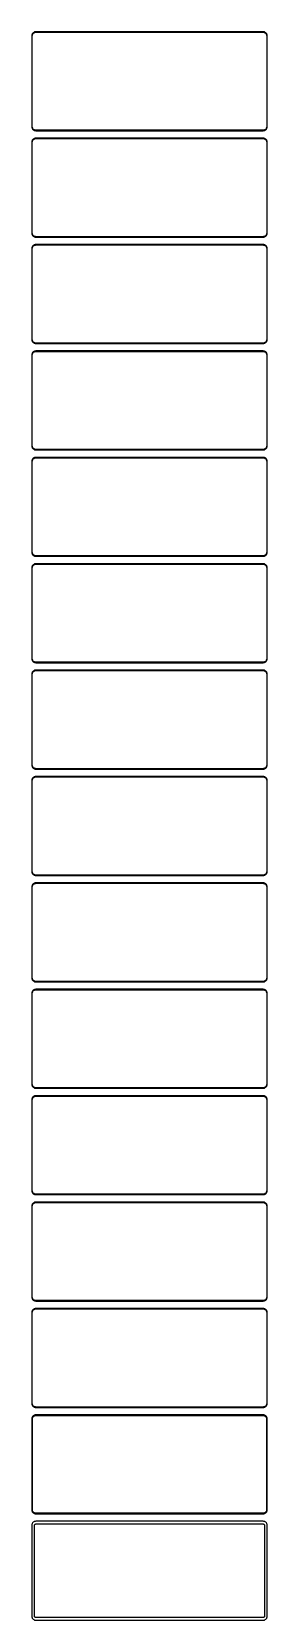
# Model space of a CAD drawing. Header units: metres. Extents: x -142 to 142, y 1875 to 3801.
import ezdxf

# ---------------------------------------------------------------- set-up
doc = ezdxf.new("R2010")
doc.units = ezdxf.units.M

msp = doc.modelspace()

# ---------------------------------------------------------------- linework, layer by layer
for p, q in [((-142.461, 3796.63), (-142.5, 3796)), ((-142.5, 3796), (-142.5, 3686)), ((-142.343, 3797.24), (-142.461, 3796.63)), ((-142.149, 3797.84), (-142.343, 3797.24)), ((-141.882, 3798.41), (-142.149, 3797.84)), ((-142, 3795.75), (-141.963, 3796.35)), ((-142, 3686.25), (-142, 3795.75)), ((-141.963, 3796.35), (-141.851, 3796.93)), ((-141.545, 3798.94), (-141.882, 3798.41)), ((-141.851, 3796.93), (-141.666, 3797.5)), ((-141.666, 3797.5), (-141.412, 3798.04)), ((-141.145, 3799.42), (-141.545, 3798.94)), ((-141.412, 3798.04), (-141.093, 3798.54)), ((-140.687, 3799.85), (-141.145, 3799.42)), ((-141.093, 3798.54), (-140.713, 3799)), ((-140.713, 3799), (-140.278, 3799.41)), ((-140.179, 3800.22), (-140.687, 3799.85)), ((-140.278, 3799.41), (-139.795, 3799.76)), ((-139.629, 3800.52), (-140.179, 3800.22)), ((-139.795, 3799.76), (-139.272, 3800.05)), ((-139.045, 3800.76), (-139.629, 3800.52)), ((-139.272, 3800.05), (-138.718, 3800.27)), ((-138.437, 3800.91), (-139.045, 3800.76)), ((-138.718, 3800.27), (-138.14, 3800.42)), ((-137.814, 3800.99), (-138.437, 3800.91)), ((-138.14, 3800.42), (-137.548, 3800.49)), ((137.814, 3800.99), (-137.814, 3800.99)), ((-137.548, 3800.49), (137.548, 3800.49)), ((137.548, 3800.49), (138.14, 3800.42)), ((138.437, 3800.91), (137.814, 3800.99)), ((138.14, 3800.42), (138.718, 3800.27)), ((139.045, 3800.76), (138.437, 3800.91)), ((138.718, 3800.27), (139.272, 3800.05)), ((139.629, 3800.52), (139.045, 3800.76)), ((139.272, 3800.05), (139.795, 3799.76)), ((140.179, 3800.22), (139.629, 3800.52)), ((139.795, 3799.76), (140.278, 3799.41)), ((140.687, 3799.85), (140.179, 3800.22)), ((140.278, 3799.41), (140.713, 3799)), ((141.145, 3799.42), (140.687, 3799.85)), ((140.713, 3799), (141.093, 3798.54)), ((141.093, 3798.54), (141.412, 3798.04)), ((141.545, 3798.94), (141.145, 3799.42)), ((141.412, 3798.04), (141.666, 3797.5)), ((141.882, 3798.41), (141.545, 3798.94)), ((141.666, 3797.5), (141.851, 3796.93)), ((141.851, 3796.93), (141.963, 3796.35)), ((142.149, 3797.84), (141.882, 3798.41)), ((141.963, 3796.35), (142, 3795.75)), ((142, 3795.75), (142, 3686.25)), ((142.343, 3797.24), (142.149, 3797.84)), ((142.461, 3796.63), (142.343, 3797.24)), ((142.5, 3796), (142.461, 3796.63)), ((142.5, 3686), (142.5, 3796)), ((-142.5, 3686), (-142.461, 3685.37)), ((-142.461, 3685.37), (-142.343, 3684.76)), ((-142.343, 3684.76), (-142.149, 3684.16)), ((-142.149, 3684.16), (-141.882, 3683.59)), ((-141.963, 3685.65), (-142, 3686.25)), ((-141.851, 3685.07), (-141.963, 3685.65)), ((-141.882, 3683.59), (-141.545, 3683.06)), ((-141.666, 3684.5), (-141.851, 3685.07)), ((-141.412, 3683.96), (-141.666, 3684.5)), ((-141.545, 3683.06), (-141.145, 3682.58)), ((-141.093, 3683.46), (-141.412, 3683.96)), ((-141.145, 3682.58), (-140.687, 3682.15)), ((-140.713, 3683), (-141.093, 3683.46)), ((-140.278, 3682.59), (-140.713, 3683)), ((-140.687, 3682.15), (-140.179, 3681.78)), ((-139.795, 3682.24), (-140.278, 3682.59)), ((-140.179, 3681.78), (-139.629, 3681.48)), ((-139.272, 3681.95), (-139.795, 3682.24)), ((-139.629, 3681.48), (-139.045, 3681.24)), ((-138.718, 3681.73), (-139.272, 3681.95)), ((-139.045, 3681.24), (-138.437, 3681.09)), ((-138.14, 3681.58), (-138.718, 3681.73)), ((-138.437, 3681.09), (-137.814, 3681.01)), ((-137.548, 3681.51), (-138.14, 3681.58)), ((-137.814, 3681.01), (137.814, 3681.01)), ((137.548, 3681.51), (-137.548, 3681.51)), ((138.14, 3681.58), (137.548, 3681.51)), ((137.814, 3681.01), (138.437, 3681.09)), ((138.718, 3681.73), (138.14, 3681.58)), ((138.437, 3681.09), (139.045, 3681.24)), ((139.272, 3681.95), (138.718, 3681.73)), ((139.045, 3681.24), (139.629, 3681.48)), ((139.795, 3682.24), (139.272, 3681.95)), ((139.629, 3681.48), (140.179, 3681.78)), ((140.278, 3682.59), (139.795, 3682.24)), ((140.179, 3681.78), (140.687, 3682.15)), ((140.713, 3683), (140.278, 3682.59)), ((140.687, 3682.15), (141.145, 3682.58)), ((141.093, 3683.46), (140.713, 3683)), ((141.412, 3683.96), (141.093, 3683.46)), ((141.145, 3682.58), (141.545, 3683.06)), ((141.666, 3684.5), (141.412, 3683.96)), ((141.545, 3683.06), (141.882, 3683.59)), ((141.851, 3685.07), (141.666, 3684.5)), ((141.963, 3685.65), (141.851, 3685.07)), ((141.882, 3683.59), (142.149, 3684.16)), ((142, 3686.25), (141.963, 3685.65)), ((142.149, 3684.16), (142.343, 3684.76)), ((142.343, 3684.76), (142.461, 3685.37)), ((142.461, 3685.37), (142.5, 3686)), ((-142.461, 3667.63), (-142.5, 3667)), ((-142.5, 3667), (-142.5, 3557)), ((-142.343, 3668.24), (-142.461, 3667.63)), ((-142.149, 3668.84), (-142.343, 3668.24)), ((-141.882, 3669.41), (-142.149, 3668.84)), ((-142, 3666.75), (-141.963, 3667.35)), ((-142, 3557.25), (-142, 3666.75)), ((-141.963, 3667.35), (-141.851, 3667.93)), ((-141.545, 3669.94), (-141.882, 3669.41)), ((-141.851, 3667.93), (-141.666, 3668.5)), ((-141.666, 3668.5), (-141.412, 3669.04)), ((-141.145, 3670.42), (-141.545, 3669.94)), ((-141.412, 3669.04), (-141.093, 3669.54)), ((-140.687, 3670.85), (-141.145, 3670.42)), ((-141.093, 3669.54), (-140.713, 3670)), ((-140.713, 3670), (-140.278, 3670.41)), ((-140.179, 3671.22), (-140.687, 3670.85)), ((-140.278, 3670.41), (-139.795, 3670.76)), ((-139.629, 3671.52), (-140.179, 3671.22)), ((-139.795, 3670.76), (-139.272, 3671.05)), ((-139.045, 3671.76), (-139.629, 3671.52)), ((-139.272, 3671.05), (-138.718, 3671.27)), ((-138.437, 3671.91), (-139.045, 3671.76)), ((-138.718, 3671.27), (-138.14, 3671.42)), ((-137.814, 3671.99), (-138.437, 3671.91)), ((-138.14, 3671.42), (-137.548, 3671.49)), ((137.814, 3671.99), (-137.814, 3671.99)), ((-137.548, 3671.49), (137.548, 3671.49)), ((137.548, 3671.49), (138.14, 3671.42)), ((138.437, 3671.91), (137.814, 3671.99)), ((138.14, 3671.42), (138.718, 3671.27)), ((139.045, 3671.76), (138.437, 3671.91)), ((138.718, 3671.27), (139.272, 3671.05)), ((139.629, 3671.52), (139.045, 3671.76)), ((139.272, 3671.05), (139.795, 3670.76)), ((140.179, 3671.22), (139.629, 3671.52)), ((139.795, 3670.76), (140.278, 3670.41)), ((140.687, 3670.85), (140.179, 3671.22)), ((140.278, 3670.41), (140.713, 3670)), ((141.145, 3670.42), (140.687, 3670.85)), ((140.713, 3670), (141.093, 3669.54)), ((141.093, 3669.54), (141.412, 3669.04)), ((141.545, 3669.94), (141.145, 3670.42)), ((141.412, 3669.04), (141.666, 3668.5)), ((141.882, 3669.41), (141.545, 3669.94)), ((141.666, 3668.5), (141.851, 3667.93)), ((141.851, 3667.93), (141.963, 3667.35)), ((142.149, 3668.84), (141.882, 3669.41)), ((141.963, 3667.35), (142, 3666.75)), ((142, 3666.75), (142, 3557.25)), ((142.343, 3668.24), (142.149, 3668.84)), ((142.461, 3667.63), (142.343, 3668.24)), ((142.5, 3667), (142.461, 3667.63)), ((142.5, 3557), (142.5, 3667)), ((-142.5, 3557), (-142.461, 3556.37)), ((-142.461, 3556.37), (-142.343, 3555.76)), ((-142.343, 3555.76), (-142.149, 3555.16)), ((-142.149, 3555.16), (-141.882, 3554.59)), ((-141.963, 3556.65), (-142, 3557.25)), ((-141.851, 3556.07), (-141.963, 3556.65)), ((-141.882, 3554.59), (-141.545, 3554.06)), ((-141.666, 3555.5), (-141.851, 3556.07)), ((-141.412, 3554.96), (-141.666, 3555.5)), ((-141.545, 3554.06), (-141.145, 3553.58)), ((-141.093, 3554.46), (-141.412, 3554.96)), ((-141.145, 3553.58), (-140.687, 3553.15)), ((-140.713, 3554), (-141.093, 3554.46)), ((-140.278, 3553.59), (-140.713, 3554)), ((-140.687, 3553.15), (-140.179, 3552.78)), ((-139.795, 3553.24), (-140.278, 3553.59)), ((-140.179, 3552.78), (-139.629, 3552.48)), ((-139.272, 3552.95), (-139.795, 3553.24)), ((-139.629, 3552.48), (-139.045, 3552.24)), ((-138.718, 3552.73), (-139.272, 3552.95)), ((-139.045, 3552.24), (-138.437, 3552.09)), ((-138.14, 3552.58), (-138.718, 3552.73)), ((-138.437, 3552.09), (-137.814, 3552.01)), ((-137.548, 3552.51), (-138.14, 3552.58)), ((-137.814, 3552.01), (137.814, 3552.01)), ((137.548, 3552.51), (-137.548, 3552.51)), ((138.14, 3552.58), (137.548, 3552.51)), ((137.814, 3552.01), (138.437, 3552.09)), ((138.718, 3552.73), (138.14, 3552.58)), ((138.437, 3552.09), (139.045, 3552.24)), ((139.272, 3552.95), (138.718, 3552.73)), ((139.045, 3552.24), (139.629, 3552.48)), ((139.795, 3553.24), (139.272, 3552.95)), ((139.629, 3552.48), (140.179, 3552.78)), ((140.278, 3553.59), (139.795, 3553.24)), ((140.179, 3552.78), (140.687, 3553.15)), ((140.713, 3554), (140.278, 3553.59)), ((140.687, 3553.15), (141.145, 3553.58)), ((141.093, 3554.46), (140.713, 3554)), ((141.412, 3554.96), (141.093, 3554.46)), ((141.145, 3553.58), (141.545, 3554.06)), ((141.666, 3555.5), (141.412, 3554.96)), ((141.545, 3554.06), (141.882, 3554.59)), ((141.851, 3556.07), (141.666, 3555.5)), ((141.963, 3556.65), (141.851, 3556.07)), ((141.882, 3554.59), (142.149, 3555.16)), ((142, 3557.25), (141.963, 3556.65)), ((142.149, 3555.16), (142.343, 3555.76)), ((142.343, 3555.76), (142.461, 3556.37)), ((142.461, 3556.37), (142.5, 3557)), ((-142.461, 3538.63), (-142.5, 3538)), ((-142.5, 3538), (-142.5, 3428)), ((-142.343, 3539.24), (-142.461, 3538.63)), ((-142.149, 3539.84), (-142.343, 3539.24)), ((-141.882, 3540.41), (-142.149, 3539.84)), ((-142, 3537.75), (-141.963, 3538.35)), ((-142, 3428.25), (-142, 3537.75)), ((-141.963, 3538.35), (-141.851, 3538.93)), ((-141.545, 3540.94), (-141.882, 3540.41)), ((-141.851, 3538.93), (-141.666, 3539.5)), ((-141.666, 3539.5), (-141.412, 3540.04)), ((-141.145, 3541.42), (-141.545, 3540.94)), ((-141.412, 3540.04), (-141.093, 3540.54)), ((-140.687, 3541.85), (-141.145, 3541.42)), ((-141.093, 3540.54), (-140.713, 3541)), ((-140.713, 3541), (-140.278, 3541.41)), ((-140.179, 3542.22), (-140.687, 3541.85)), ((-140.278, 3541.41), (-139.795, 3541.76)), ((-139.629, 3542.52), (-140.179, 3542.22)), ((-139.795, 3541.76), (-139.272, 3542.05)), ((-139.045, 3542.76), (-139.629, 3542.52)), ((-139.272, 3542.05), (-138.718, 3542.27)), ((-138.437, 3542.91), (-139.045, 3542.76)), ((-138.718, 3542.27), (-138.14, 3542.42)), ((-137.814, 3542.99), (-138.437, 3542.91)), ((-138.14, 3542.42), (-137.548, 3542.49)), ((137.814, 3542.99), (-137.814, 3542.99)), ((-137.548, 3542.49), (137.548, 3542.49)), ((137.548, 3542.49), (138.14, 3542.42)), ((138.437, 3542.91), (137.814, 3542.99)), ((138.14, 3542.42), (138.718, 3542.27)), ((139.045, 3542.76), (138.437, 3542.91)), ((138.718, 3542.27), (139.272, 3542.05)), ((139.629, 3542.52), (139.045, 3542.76)), ((139.272, 3542.05), (139.795, 3541.76)), ((140.179, 3542.22), (139.629, 3542.52)), ((139.795, 3541.76), (140.278, 3541.41)), ((140.687, 3541.85), (140.179, 3542.22)), ((140.278, 3541.41), (140.713, 3541)), ((141.145, 3541.42), (140.687, 3541.85)), ((140.713, 3541), (141.093, 3540.54)), ((141.093, 3540.54), (141.412, 3540.04)), ((141.545, 3540.94), (141.145, 3541.42)), ((141.412, 3540.04), (141.666, 3539.5)), ((141.882, 3540.41), (141.545, 3540.94)), ((141.666, 3539.5), (141.851, 3538.93)), ((141.851, 3538.93), (141.963, 3538.35)), ((142.149, 3539.84), (141.882, 3540.41)), ((141.963, 3538.35), (142, 3537.75)), ((142, 3537.75), (142, 3428.25)), ((142.343, 3539.24), (142.149, 3539.84)), ((142.461, 3538.63), (142.343, 3539.24)), ((142.5, 3538), (142.461, 3538.63)), ((142.5, 3428), (142.5, 3538)), ((-141.963, 3427.65), (-142, 3428.25)), ((142, 3428.25), (141.963, 3427.65)), ((-142.5, 3428), (-142.461, 3427.37)), ((-142.461, 3409.63), (-142.5, 3409)), ((-142.5, 3409), (-142.5, 3299)), ((-142.461, 3427.37), (-142.343, 3426.76)), ((-142.343, 3410.24), (-142.461, 3409.63)), ((-142.343, 3426.76), (-142.149, 3426.16)), ((-142.149, 3410.84), (-142.343, 3410.24)), ((-142.149, 3426.16), (-141.882, 3425.59)), ((-141.882, 3411.41), (-142.149, 3410.84)), ((-142, 3408.75), (-141.963, 3409.35)), ((-141.851, 3427.07), (-141.963, 3427.65)), ((-141.963, 3409.35), (-141.851, 3409.93)), ((-141.882, 3425.59), (-141.545, 3425.06)), ((-141.545, 3411.94), (-141.882, 3411.41)), ((-141.666, 3426.5), (-141.851, 3427.07)), ((-141.851, 3409.93), (-141.666, 3410.5)), ((-141.412, 3425.96), (-141.666, 3426.5)), ((-141.666, 3410.5), (-141.412, 3411.04)), ((-141.545, 3425.06), (-141.145, 3424.58)), ((-141.145, 3412.42), (-141.545, 3411.94)), ((-141.093, 3425.46), (-141.412, 3425.96)), ((-141.412, 3411.04), (-141.093, 3411.54)), ((-141.145, 3424.58), (-140.687, 3424.15)), ((-140.687, 3412.85), (-141.145, 3412.42)), ((-140.713, 3425), (-141.093, 3425.46)), ((-141.093, 3411.54), (-140.713, 3412)), ((-140.278, 3424.59), (-140.713, 3425)), ((-140.713, 3412), (-140.278, 3412.41)), ((-140.687, 3424.15), (-140.179, 3423.78)), ((-140.179, 3413.22), (-140.687, 3412.85)), ((-139.795, 3424.24), (-140.278, 3424.59)), ((-140.278, 3412.41), (-139.795, 3412.76)), ((-140.179, 3423.78), (-139.629, 3423.48)), ((-139.629, 3413.52), (-140.179, 3413.22)), ((-139.272, 3423.95), (-139.795, 3424.24)), ((-139.795, 3412.76), (-139.272, 3413.05)), ((-139.629, 3423.48), (-139.045, 3423.24)), ((-139.045, 3413.76), (-139.629, 3413.52)), ((-138.718, 3423.73), (-139.272, 3423.95)), ((-139.272, 3413.05), (-138.718, 3413.27)), ((-139.045, 3423.24), (-138.437, 3423.09)), ((-138.437, 3413.91), (-139.045, 3413.76)), ((-138.14, 3423.58), (-138.718, 3423.73)), ((-138.718, 3413.27), (-138.14, 3413.42)), ((-138.437, 3423.09), (-137.814, 3423.01)), ((-137.814, 3413.99), (-138.437, 3413.91)), ((-137.548, 3423.51), (-138.14, 3423.58)), ((-138.14, 3413.42), (-137.548, 3413.49)), ((-137.814, 3423.01), (137.814, 3423.01)), ((137.814, 3413.99), (-137.814, 3413.99)), ((137.548, 3423.51), (-137.548, 3423.51)), ((-137.548, 3413.49), (137.548, 3413.49)), ((138.14, 3423.58), (137.548, 3423.51)), ((137.548, 3413.49), (138.14, 3413.42)), ((137.814, 3423.01), (138.437, 3423.09)), ((138.437, 3413.91), (137.814, 3413.99)), ((138.718, 3423.73), (138.14, 3423.58)), ((138.14, 3413.42), (138.718, 3413.27)), ((138.437, 3423.09), (139.045, 3423.24)), ((139.045, 3413.76), (138.437, 3413.91)), ((139.272, 3423.95), (138.718, 3423.73)), ((138.718, 3413.27), (139.272, 3413.05)), ((139.045, 3423.24), (139.629, 3423.48)), ((139.629, 3413.52), (139.045, 3413.76)), ((139.795, 3424.24), (139.272, 3423.95)), ((139.272, 3413.05), (139.795, 3412.76)), ((139.629, 3423.48), (140.179, 3423.78)), ((140.179, 3413.22), (139.629, 3413.52)), ((140.278, 3424.59), (139.795, 3424.24)), ((139.795, 3412.76), (140.278, 3412.41)), ((140.179, 3423.78), (140.687, 3424.15)), ((140.687, 3412.85), (140.179, 3413.22)), ((140.713, 3425), (140.278, 3424.59)), ((140.278, 3412.41), (140.713, 3412)), ((140.687, 3424.15), (141.145, 3424.58)), ((141.145, 3412.42), (140.687, 3412.85)), ((141.093, 3425.46), (140.713, 3425)), ((140.713, 3412), (141.093, 3411.54)), ((141.412, 3425.96), (141.093, 3425.46)), ((141.093, 3411.54), (141.412, 3411.04)), ((141.145, 3424.58), (141.545, 3425.06)), ((141.545, 3411.94), (141.145, 3412.42)), ((141.666, 3426.5), (141.412, 3425.96)), ((141.412, 3411.04), (141.666, 3410.5)), ((141.545, 3425.06), (141.882, 3425.59)), ((141.882, 3411.41), (141.545, 3411.94)), ((141.851, 3427.07), (141.666, 3426.5)), ((141.666, 3410.5), (141.851, 3409.93)), ((141.963, 3427.65), (141.851, 3427.07)), ((141.851, 3409.93), (141.963, 3409.35)), ((141.882, 3425.59), (142.149, 3426.16)), ((142.149, 3410.84), (141.882, 3411.41)), ((141.963, 3409.35), (142, 3408.75)), ((142.149, 3426.16), (142.343, 3426.76)), ((142.343, 3410.24), (142.149, 3410.84)), ((142.343, 3426.76), (142.461, 3427.37)), ((142.461, 3409.63), (142.343, 3410.24)), ((142.461, 3427.37), (142.5, 3428)), ((142.5, 3409), (142.461, 3409.63)), ((142.5, 3299), (142.5, 3409)), ((-142, 3299.25), (-142, 3408.75)), ((142, 3408.75), (142, 3299.25)), ((-142.5, 3299), (-142.461, 3298.37)), ((-142.461, 3298.37), (-142.343, 3297.76)), ((-142.343, 3297.76), (-142.149, 3297.16)), ((-142.149, 3297.16), (-141.882, 3296.59)), ((-141.963, 3298.65), (-142, 3299.25)), ((-141.851, 3298.07), (-141.963, 3298.65)), ((-141.882, 3296.59), (-141.545, 3296.06)), ((-141.666, 3297.5), (-141.851, 3298.07)), ((-141.412, 3296.96), (-141.666, 3297.5)), ((-141.545, 3296.06), (-141.145, 3295.58)), ((-141.093, 3296.46), (-141.412, 3296.96)), ((-141.145, 3295.58), (-140.687, 3295.15)), ((-140.713, 3296), (-141.093, 3296.46)), ((-140.278, 3295.59), (-140.713, 3296)), ((-140.687, 3295.15), (-140.179, 3294.78)), ((-139.795, 3295.24), (-140.278, 3295.59)), ((-140.179, 3294.78), (-139.629, 3294.48)), ((-139.272, 3294.95), (-139.795, 3295.24)), ((-139.629, 3294.48), (-139.045, 3294.24)), ((-138.718, 3294.73), (-139.272, 3294.95)), ((-139.045, 3294.24), (-138.437, 3294.09)), ((-138.14, 3294.58), (-138.718, 3294.73)), ((-138.437, 3294.09), (-137.814, 3294.01)), ((-137.548, 3294.51), (-138.14, 3294.58)), ((-137.814, 3294.01), (137.814, 3294.01)), ((137.548, 3294.51), (-137.548, 3294.51)), ((138.14, 3294.58), (137.548, 3294.51)), ((137.814, 3294.01), (138.437, 3294.09)), ((138.718, 3294.73), (138.14, 3294.58)), ((138.437, 3294.09), (139.045, 3294.24)), ((139.272, 3294.95), (138.718, 3294.73)), ((139.045, 3294.24), (139.629, 3294.48)), ((139.795, 3295.24), (139.272, 3294.95)), ((139.629, 3294.48), (140.179, 3294.78)), ((140.278, 3295.59), (139.795, 3295.24)), ((140.179, 3294.78), (140.687, 3295.15)), ((140.713, 3296), (140.278, 3295.59)), ((140.687, 3295.15), (141.145, 3295.58)), ((141.093, 3296.46), (140.713, 3296)), ((141.412, 3296.96), (141.093, 3296.46)), ((141.145, 3295.58), (141.545, 3296.06)), ((141.666, 3297.5), (141.412, 3296.96)), ((141.545, 3296.06), (141.882, 3296.59)), ((141.851, 3298.07), (141.666, 3297.5)), ((141.963, 3298.65), (141.851, 3298.07)), ((141.882, 3296.59), (142.149, 3297.16)), ((142, 3299.25), (141.963, 3298.65)), ((142.149, 3297.16), (142.343, 3297.76)), ((142.343, 3297.76), (142.461, 3298.37)), ((142.461, 3298.37), (142.5, 3299)), ((-142.461, 3280.63), (-142.5, 3280)), ((-142.5, 3280), (-142.5, 3170)), ((-142.343, 3281.24), (-142.461, 3280.63)), ((-142.149, 3281.84), (-142.343, 3281.24)), ((-141.882, 3282.41), (-142.149, 3281.84)), ((-142, 3279.75), (-141.963, 3280.35)), ((-142, 3170.25), (-142, 3279.75)), ((-141.963, 3280.35), (-141.851, 3280.93)), ((-141.545, 3282.94), (-141.882, 3282.41)), ((-141.851, 3280.93), (-141.666, 3281.5)), ((-141.666, 3281.5), (-141.412, 3282.04)), ((-141.145, 3283.42), (-141.545, 3282.94)), ((-141.412, 3282.04), (-141.093, 3282.54)), ((-140.687, 3283.85), (-141.145, 3283.42)), ((-141.093, 3282.54), (-140.713, 3283)), ((-140.713, 3283), (-140.278, 3283.41)), ((-140.179, 3284.22), (-140.687, 3283.85)), ((-140.278, 3283.41), (-139.795, 3283.76)), ((-139.629, 3284.52), (-140.179, 3284.22)), ((-139.795, 3283.76), (-139.272, 3284.05)), ((-139.045, 3284.76), (-139.629, 3284.52)), ((-139.272, 3284.05), (-138.718, 3284.27)), ((-138.437, 3284.91), (-139.045, 3284.76)), ((-138.718, 3284.27), (-138.14, 3284.42)), ((-137.814, 3284.99), (-138.437, 3284.91)), ((-138.14, 3284.42), (-137.548, 3284.49)), ((137.814, 3284.99), (-137.814, 3284.99)), ((-137.548, 3284.49), (137.548, 3284.49)), ((137.548, 3284.49), (138.14, 3284.42)), ((138.437, 3284.91), (137.814, 3284.99)), ((138.14, 3284.42), (138.718, 3284.27)), ((139.045, 3284.76), (138.437, 3284.91)), ((138.718, 3284.27), (139.272, 3284.05)), ((139.629, 3284.52), (139.045, 3284.76)), ((139.272, 3284.05), (139.795, 3283.76)), ((140.179, 3284.22), (139.629, 3284.52)), ((139.795, 3283.76), (140.278, 3283.41)), ((140.687, 3283.85), (140.179, 3284.22)), ((140.278, 3283.41), (140.713, 3283)), ((141.145, 3283.42), (140.687, 3283.85)), ((140.713, 3283), (141.093, 3282.54)), ((141.093, 3282.54), (141.412, 3282.04)), ((141.545, 3282.94), (141.145, 3283.42)), ((141.412, 3282.04), (141.666, 3281.5)), ((141.882, 3282.41), (141.545, 3282.94)), ((141.666, 3281.5), (141.851, 3280.93)), ((141.851, 3280.93), (141.963, 3280.35)), ((142.149, 3281.84), (141.882, 3282.41)), ((141.963, 3280.35), (142, 3279.75)), ((142, 3279.75), (142, 3170.25)), ((142.343, 3281.24), (142.149, 3281.84)), ((142.461, 3280.63), (142.343, 3281.24)), ((142.5, 3280), (142.461, 3280.63)), ((142.5, 3170), (142.5, 3280)), ((-142.5, 3170), (-142.461, 3169.37)), ((-142.461, 3169.37), (-142.343, 3168.76)), ((-142.343, 3168.76), (-142.149, 3168.16)), ((-142.149, 3168.16), (-141.882, 3167.59)), ((-141.963, 3169.65), (-142, 3170.25)), ((-141.851, 3169.07), (-141.963, 3169.65)), ((-141.882, 3167.59), (-141.545, 3167.06)), ((-141.666, 3168.5), (-141.851, 3169.07)), ((-141.412, 3167.96), (-141.666, 3168.5)), ((-141.545, 3167.06), (-141.145, 3166.58)), ((-141.093, 3167.46), (-141.412, 3167.96)), ((-141.145, 3166.58), (-140.687, 3166.15)), ((-140.713, 3167), (-141.093, 3167.46)), ((-140.278, 3166.59), (-140.713, 3167)), ((-140.687, 3166.15), (-140.179, 3165.78)), ((-139.795, 3166.24), (-140.278, 3166.59)), ((-140.179, 3165.78), (-139.629, 3165.48)), ((-139.272, 3165.95), (-139.795, 3166.24)), ((-139.629, 3165.48), (-139.045, 3165.24)), ((-138.718, 3165.73), (-139.272, 3165.95)), ((-139.045, 3165.24), (-138.437, 3165.09)), ((-138.14, 3165.58), (-138.718, 3165.73)), ((-138.437, 3165.09), (-137.814, 3165.01)), ((-137.548, 3165.51), (-138.14, 3165.58)), ((-137.814, 3165.01), (137.814, 3165.01)), ((137.548, 3165.51), (-137.548, 3165.51)), ((138.14, 3165.58), (137.548, 3165.51)), ((137.814, 3165.01), (138.437, 3165.09)), ((138.718, 3165.73), (138.14, 3165.58)), ((138.437, 3165.09), (139.045, 3165.24)), ((139.272, 3165.95), (138.718, 3165.73)), ((139.045, 3165.24), (139.629, 3165.48)), ((139.795, 3166.24), (139.272, 3165.95)), ((139.629, 3165.48), (140.179, 3165.78)), ((140.278, 3166.59), (139.795, 3166.24)), ((140.179, 3165.78), (140.687, 3166.15)), ((140.713, 3167), (140.278, 3166.59)), ((140.687, 3166.15), (141.145, 3166.58)), ((141.093, 3167.46), (140.713, 3167)), ((141.412, 3167.96), (141.093, 3167.46)), ((141.145, 3166.58), (141.545, 3167.06)), ((141.666, 3168.5), (141.412, 3167.96)), ((141.545, 3167.06), (141.882, 3167.59)), ((141.851, 3169.07), (141.666, 3168.5)), ((141.963, 3169.65), (141.851, 3169.07)), ((141.882, 3167.59), (142.149, 3168.16)), ((142, 3170.25), (141.963, 3169.65)), ((142.149, 3168.16), (142.343, 3168.76)), ((142.343, 3168.76), (142.461, 3169.37)), ((142.461, 3169.37), (142.5, 3170)), ((-142.461, 3151.63), (-142.5, 3151)), ((-142.5, 3151), (-142.5, 3041)), ((-142.343, 3152.24), (-142.461, 3151.63)), ((-142.149, 3152.84), (-142.343, 3152.24)), ((-141.882, 3153.41), (-142.149, 3152.84)), ((-142, 3150.75), (-141.963, 3151.35)), ((-142, 3041.25), (-142, 3150.75)), ((-141.963, 3151.35), (-141.851, 3151.93)), ((-141.545, 3153.94), (-141.882, 3153.41)), ((-141.851, 3151.93), (-141.666, 3152.5)), ((-141.666, 3152.5), (-141.412, 3153.04)), ((-141.145, 3154.42), (-141.545, 3153.94)), ((-141.412, 3153.04), (-141.093, 3153.54)), ((-140.687, 3154.85), (-141.145, 3154.42)), ((-141.093, 3153.54), (-140.713, 3154)), ((-140.713, 3154), (-140.278, 3154.41)), ((-140.179, 3155.22), (-140.687, 3154.85)), ((-140.278, 3154.41), (-139.795, 3154.76)), ((-139.629, 3155.52), (-140.179, 3155.22)), ((-139.795, 3154.76), (-139.272, 3155.05)), ((-139.045, 3155.76), (-139.629, 3155.52)), ((-139.272, 3155.05), (-138.718, 3155.27)), ((-138.437, 3155.91), (-139.045, 3155.76)), ((-138.718, 3155.27), (-138.14, 3155.42)), ((-137.814, 3155.99), (-138.437, 3155.91)), ((-138.14, 3155.42), (-137.548, 3155.49)), ((137.814, 3155.99), (-137.814, 3155.99)), ((-137.548, 3155.49), (137.548, 3155.49)), ((137.548, 3155.49), (138.14, 3155.42)), ((138.437, 3155.91), (137.814, 3155.99)), ((138.14, 3155.42), (138.718, 3155.27)), ((139.045, 3155.76), (138.437, 3155.91)), ((138.718, 3155.27), (139.272, 3155.05)), ((139.629, 3155.52), (139.045, 3155.76)), ((139.272, 3155.05), (139.795, 3154.76)), ((140.179, 3155.22), (139.629, 3155.52)), ((139.795, 3154.76), (140.278, 3154.41)), ((140.687, 3154.85), (140.179, 3155.22)), ((140.278, 3154.41), (140.713, 3154)), ((141.145, 3154.42), (140.687, 3154.85)), ((140.713, 3154), (141.093, 3153.54)), ((141.093, 3153.54), (141.412, 3153.04)), ((141.545, 3153.94), (141.145, 3154.42)), ((141.412, 3153.04), (141.666, 3152.5)), ((141.882, 3153.41), (141.545, 3153.94)), ((141.666, 3152.5), (141.851, 3151.93)), ((141.851, 3151.93), (141.963, 3151.35)), ((142.149, 3152.84), (141.882, 3153.41)), ((141.963, 3151.35), (142, 3150.75)), ((142, 3150.75), (142, 3041.25)), ((142.343, 3152.24), (142.149, 3152.84)), ((142.461, 3151.63), (142.343, 3152.24)), ((142.5, 3151), (142.461, 3151.63)), ((142.5, 3041), (142.5, 3151)), ((-142.5, 3041), (-142.461, 3040.37)), ((-142.461, 3040.37), (-142.343, 3039.76)), ((-142.343, 3039.76), (-142.149, 3039.16)), ((-142.149, 3023.84), (-142.343, 3023.24)), ((-142.149, 3039.16), (-141.882, 3038.59)), ((-141.882, 3024.41), (-142.149, 3023.84)), ((-141.963, 3040.65), (-142, 3041.25)), ((-141.851, 3040.07), (-141.963, 3040.65)), ((-141.882, 3038.59), (-141.545, 3038.06)), ((-141.545, 3024.94), (-141.882, 3024.41)), ((-141.666, 3039.5), (-141.851, 3040.07)), ((-141.412, 3038.96), (-141.666, 3039.5)), ((-141.666, 3023.5), (-141.412, 3024.04)), ((-141.545, 3038.06), (-141.145, 3037.58)), ((-141.145, 3025.42), (-141.545, 3024.94)), ((-141.093, 3038.46), (-141.412, 3038.96)), ((-141.412, 3024.04), (-141.093, 3024.54)), ((-141.145, 3037.58), (-140.687, 3037.15)), ((-140.687, 3025.85), (-141.145, 3025.42)), ((-140.713, 3038), (-141.093, 3038.46)), ((-141.093, 3024.54), (-140.713, 3025)), ((-140.278, 3037.59), (-140.713, 3038)), ((-140.713, 3025), (-140.278, 3025.41)), ((-140.687, 3037.15), (-140.179, 3036.78)), ((-140.179, 3026.22), (-140.687, 3025.85)), ((-139.795, 3037.24), (-140.278, 3037.59)), ((-140.278, 3025.41), (-139.795, 3025.76)), ((-140.179, 3036.78), (-139.629, 3036.48)), ((-139.629, 3026.52), (-140.179, 3026.22)), ((-139.272, 3036.95), (-139.795, 3037.24)), ((-139.795, 3025.76), (-139.272, 3026.05)), ((-139.629, 3036.48), (-139.045, 3036.24)), ((-139.045, 3026.76), (-139.629, 3026.52)), ((-138.718, 3036.73), (-139.272, 3036.95)), ((-139.272, 3026.05), (-138.718, 3026.27)), ((-139.045, 3036.24), (-138.437, 3036.09)), ((-138.437, 3026.91), (-139.045, 3026.76)), ((-138.14, 3036.58), (-138.718, 3036.73)), ((-138.718, 3026.27), (-138.14, 3026.42)), ((-138.437, 3036.09), (-137.814, 3036.01)), ((-137.814, 3026.99), (-138.437, 3026.91)), ((-137.548, 3036.51), (-138.14, 3036.58)), ((-138.14, 3026.42), (-137.548, 3026.49)), ((-137.814, 3036.01), (137.814, 3036.01)), ((137.814, 3026.99), (-137.814, 3026.99)), ((137.548, 3036.51), (-137.548, 3036.51)), ((-137.548, 3026.49), (137.548, 3026.49)), ((138.14, 3036.58), (137.548, 3036.51)), ((137.548, 3026.49), (138.14, 3026.42)), ((137.814, 3036.01), (138.437, 3036.09)), ((138.437, 3026.91), (137.814, 3026.99)), ((138.718, 3036.73), (138.14, 3036.58)), ((138.14, 3026.42), (138.718, 3026.27)), ((138.437, 3036.09), (139.045, 3036.24)), ((139.045, 3026.76), (138.437, 3026.91)), ((139.272, 3036.95), (138.718, 3036.73)), ((138.718, 3026.27), (139.272, 3026.05)), ((139.045, 3036.24), (139.629, 3036.48)), ((139.629, 3026.52), (139.045, 3026.76)), ((139.795, 3037.24), (139.272, 3036.95)), ((139.272, 3026.05), (139.795, 3025.76)), ((139.629, 3036.48), (140.179, 3036.78)), ((140.179, 3026.22), (139.629, 3026.52)), ((140.278, 3037.59), (139.795, 3037.24)), ((139.795, 3025.76), (140.278, 3025.41)), ((140.179, 3036.78), (140.687, 3037.15)), ((140.687, 3025.85), (140.179, 3026.22)), ((140.713, 3038), (140.278, 3037.59)), ((140.278, 3025.41), (140.713, 3025)), ((140.687, 3037.15), (141.145, 3037.58)), ((141.145, 3025.42), (140.687, 3025.85)), ((141.093, 3038.46), (140.713, 3038)), ((140.713, 3025), (141.093, 3024.54)), ((141.412, 3038.96), (141.093, 3038.46)), ((141.093, 3024.54), (141.412, 3024.04)), ((141.145, 3037.58), (141.545, 3038.06)), ((141.545, 3024.94), (141.145, 3025.42)), ((141.666, 3039.5), (141.412, 3038.96)), ((141.412, 3024.04), (141.666, 3023.5)), ((141.545, 3038.06), (141.882, 3038.59)), ((141.882, 3024.41), (141.545, 3024.94)), ((141.851, 3040.07), (141.666, 3039.5)), ((141.963, 3040.65), (141.851, 3040.07)), ((141.882, 3038.59), (142.149, 3039.16)), ((142.149, 3023.84), (141.882, 3024.41)), ((142, 3041.25), (141.963, 3040.65)), ((142.149, 3039.16), (142.343, 3039.76)), ((142.343, 3023.24), (142.149, 3023.84)), ((142.343, 3039.76), (142.461, 3040.37)), ((142.461, 3040.37), (142.5, 3041)), ((-142.461, 3022.63), (-142.5, 3022)), ((-142.5, 3022), (-142.5, 2912)), ((-142.343, 3023.24), (-142.461, 3022.63)), ((-142, 3021.75), (-141.963, 3022.35)), ((-142, 2912.25), (-142, 3021.75)), ((-141.963, 3022.35), (-141.851, 3022.93)), ((-141.851, 3022.93), (-141.666, 3023.5)), ((141.666, 3023.5), (141.851, 3022.93)), ((141.851, 3022.93), (141.963, 3022.35)), ((141.963, 3022.35), (142, 3021.75)), ((142, 3021.75), (142, 2912.25)), ((142.461, 3022.63), (142.343, 3023.24)), ((142.5, 3022), (142.461, 3022.63)), ((142.5, 2912), (142.5, 3022)), ((-142.5, 2912), (-142.461, 2911.37)), ((-142.461, 2911.37), (-142.343, 2910.76)), ((-142.343, 2910.76), (-142.149, 2910.16)), ((-142.149, 2910.16), (-141.882, 2909.59)), ((-141.963, 2911.65), (-142, 2912.25)), ((-141.851, 2911.07), (-141.963, 2911.65)), ((-141.882, 2909.59), (-141.545, 2909.06)), ((-141.666, 2910.5), (-141.851, 2911.07)), ((-141.412, 2909.96), (-141.666, 2910.5)), ((-141.545, 2909.06), (-141.145, 2908.58)), ((-141.093, 2909.46), (-141.412, 2909.96)), ((-141.145, 2908.58), (-140.687, 2908.15)), ((-140.713, 2909), (-141.093, 2909.46)), ((-140.278, 2908.59), (-140.713, 2909)), ((-139.795, 2908.24), (-140.278, 2908.59)), ((-139.272, 2907.95), (-139.795, 2908.24)), ((139.795, 2908.24), (139.272, 2907.95)), ((140.278, 2908.59), (139.795, 2908.24)), ((140.713, 2909), (140.278, 2908.59)), ((140.687, 2908.15), (141.145, 2908.58)), ((141.093, 2909.46), (140.713, 2909)), ((141.412, 2909.96), (141.093, 2909.46)), ((141.145, 2908.58), (141.545, 2909.06)), ((141.666, 2910.5), (141.412, 2909.96)), ((141.545, 2909.06), (141.882, 2909.59)), ((141.851, 2911.07), (141.666, 2910.5)), ((141.963, 2911.65), (141.851, 2911.07)), ((141.882, 2909.59), (142.149, 2910.16)), ((142, 2912.25), (141.963, 2911.65)), ((142.149, 2910.16), (142.343, 2910.76)), ((142.343, 2910.76), (142.461, 2911.37)), ((142.461, 2911.37), (142.5, 2912)), ((-142.461, 2893.63), (-142.5, 2893)), ((-142.5, 2893), (-142.5, 2783)), ((-142.343, 2894.24), (-142.461, 2893.63)), ((-142.149, 2894.84), (-142.343, 2894.24)), ((-141.882, 2895.41), (-142.149, 2894.84)), ((-142, 2892.75), (-141.963, 2893.35)), ((-142, 2783.25), (-142, 2892.75)), ((-141.963, 2893.35), (-141.851, 2893.93)), ((-141.545, 2895.94), (-141.882, 2895.41)), ((-141.851, 2893.93), (-141.666, 2894.5)), ((-141.666, 2894.5), (-141.412, 2895.04)), ((-141.145, 2896.42), (-141.545, 2895.94)), ((-141.412, 2895.04), (-141.093, 2895.54)), ((-140.687, 2896.85), (-141.145, 2896.42)), ((-141.093, 2895.54), (-140.713, 2896)), ((-140.713, 2896), (-140.278, 2896.41)), ((-140.687, 2908.15), (-140.179, 2907.78)), ((-140.179, 2897.22), (-140.687, 2896.85)), ((-140.278, 2896.41), (-139.795, 2896.76)), ((-140.179, 2907.78), (-139.629, 2907.48)), ((-139.629, 2897.52), (-140.179, 2897.22)), ((-139.795, 2896.76), (-139.272, 2897.05)), ((-139.629, 2907.48), (-139.045, 2907.24)), ((-139.045, 2897.76), (-139.629, 2897.52)), ((-138.718, 2907.73), (-139.272, 2907.95)), ((-139.272, 2897.05), (-138.718, 2897.27)), ((-139.045, 2907.24), (-138.437, 2907.09)), ((-138.437, 2897.91), (-139.045, 2897.76)), ((-138.14, 2907.58), (-138.718, 2907.73)), ((-138.718, 2897.27), (-138.14, 2897.42)), ((-138.437, 2907.09), (-137.814, 2907.01)), ((-137.814, 2897.99), (-138.437, 2897.91)), ((-137.548, 2907.51), (-138.14, 2907.58)), ((-138.14, 2897.42), (-137.548, 2897.49)), ((-137.814, 2907.01), (137.814, 2907.01)), ((137.814, 2897.99), (-137.814, 2897.99)), ((137.548, 2907.51), (-137.548, 2907.51)), ((-137.548, 2897.49), (137.548, 2897.49)), ((138.14, 2907.58), (137.548, 2907.51)), ((137.548, 2897.49), (138.14, 2897.42)), ((137.814, 2907.01), (138.437, 2907.09)), ((138.437, 2897.91), (137.814, 2897.99)), ((138.718, 2907.73), (138.14, 2907.58)), ((138.14, 2897.42), (138.718, 2897.27)), ((138.437, 2907.09), (139.045, 2907.24)), ((139.045, 2897.76), (138.437, 2897.91)), ((139.272, 2907.95), (138.718, 2907.73)), ((138.718, 2897.27), (139.272, 2897.05)), ((139.045, 2907.24), (139.629, 2907.48)), ((139.629, 2897.52), (139.045, 2897.76)), ((139.272, 2897.05), (139.795, 2896.76)), ((139.629, 2907.48), (140.179, 2907.78)), ((140.179, 2897.22), (139.629, 2897.52)), ((139.795, 2896.76), (140.278, 2896.41)), ((140.179, 2907.78), (140.687, 2908.15)), ((140.687, 2896.85), (140.179, 2897.22)), ((140.278, 2896.41), (140.713, 2896)), ((141.145, 2896.42), (140.687, 2896.85)), ((140.713, 2896), (141.093, 2895.54)), ((141.093, 2895.54), (141.412, 2895.04)), ((141.545, 2895.94), (141.145, 2896.42)), ((141.412, 2895.04), (141.666, 2894.5)), ((141.882, 2895.41), (141.545, 2895.94)), ((141.666, 2894.5), (141.851, 2893.93)), ((141.851, 2893.93), (141.963, 2893.35)), ((142.149, 2894.84), (141.882, 2895.41)), ((141.963, 2893.35), (142, 2892.75)), ((142, 2892.75), (142, 2783.25)), ((142.343, 2894.24), (142.149, 2894.84)), ((142.461, 2893.63), (142.343, 2894.24)), ((142.5, 2893), (142.461, 2893.63)), ((142.5, 2783), (142.5, 2893)), ((-142.5, 2783), (-142.461, 2782.37)), ((-142.461, 2782.37), (-142.343, 2781.76)), ((-142.343, 2781.76), (-142.149, 2781.16)), ((-142.149, 2781.16), (-141.882, 2780.59)), ((-141.963, 2782.65), (-142, 2783.25)), ((-141.851, 2782.07), (-141.963, 2782.65)), ((-141.882, 2780.59), (-141.545, 2780.06)), ((-141.666, 2781.5), (-141.851, 2782.07)), ((-141.412, 2780.96), (-141.666, 2781.5)), ((-141.545, 2780.06), (-141.145, 2779.58)), ((-141.093, 2780.46), (-141.412, 2780.96)), ((-141.145, 2779.58), (-140.687, 2779.15)), ((-140.713, 2780), (-141.093, 2780.46)), ((-140.278, 2779.59), (-140.713, 2780)), ((-140.687, 2779.15), (-140.179, 2778.78)), ((-139.795, 2779.24), (-140.278, 2779.59)), ((-140.179, 2778.78), (-139.629, 2778.48)), ((-139.272, 2778.95), (-139.795, 2779.24)), ((-139.629, 2778.48), (-139.045, 2778.24)), ((-138.718, 2778.73), (-139.272, 2778.95)), ((-139.045, 2778.24), (-138.437, 2778.09)), ((-138.14, 2778.58), (-138.718, 2778.73)), ((-138.437, 2778.09), (-137.814, 2778.01)), ((-137.548, 2778.51), (-138.14, 2778.58)), ((-137.814, 2778.01), (137.814, 2778.01)), ((137.548, 2778.51), (-137.548, 2778.51)), ((138.14, 2778.58), (137.548, 2778.51)), ((137.814, 2778.01), (138.437, 2778.09)), ((138.718, 2778.73), (138.14, 2778.58)), ((138.437, 2778.09), (139.045, 2778.24)), ((139.272, 2778.95), (138.718, 2778.73)), ((139.045, 2778.24), (139.629, 2778.48)), ((139.795, 2779.24), (139.272, 2778.95)), ((139.629, 2778.48), (140.179, 2778.78)), ((140.278, 2779.59), (139.795, 2779.24)), ((140.179, 2778.78), (140.687, 2779.15)), ((140.713, 2780), (140.278, 2779.59)), ((140.687, 2779.15), (141.145, 2779.58)), ((141.093, 2780.46), (140.713, 2780)), ((141.412, 2780.96), (141.093, 2780.46)), ((141.145, 2779.58), (141.545, 2780.06)), ((141.666, 2781.5), (141.412, 2780.96)), ((141.545, 2780.06), (141.882, 2780.59)), ((141.851, 2782.07), (141.666, 2781.5)), ((141.963, 2782.65), (141.851, 2782.07)), ((141.882, 2780.59), (142.149, 2781.16)), ((142, 2783.25), (141.963, 2782.65)), ((142.149, 2781.16), (142.343, 2781.76)), ((142.343, 2781.76), (142.461, 2782.37)), ((142.461, 2782.37), (142.5, 2783)), ((-142.461, 2764.63), (-142.5, 2764)), ((-142.5, 2764), (-142.5, 2654)), ((-142.343, 2765.24), (-142.461, 2764.63)), ((-142.149, 2765.84), (-142.343, 2765.24)), ((-141.882, 2766.41), (-142.149, 2765.84)), ((-142, 2763.75), (-141.963, 2764.35)), ((-142, 2654.25), (-142, 2763.75)), ((-141.963, 2764.35), (-141.851, 2764.93)), ((-141.545, 2766.94), (-141.882, 2766.41)), ((-141.851, 2764.93), (-141.666, 2765.5)), ((-141.666, 2765.5), (-141.412, 2766.04)), ((-141.145, 2767.42), (-141.545, 2766.94)), ((-141.412, 2766.04), (-141.093, 2766.54)), ((-140.687, 2767.85), (-141.145, 2767.42)), ((-141.093, 2766.54), (-140.713, 2767)), ((-140.713, 2767), (-140.278, 2767.41)), ((-140.179, 2768.22), (-140.687, 2767.85)), ((-140.278, 2767.41), (-139.795, 2767.76)), ((-139.629, 2768.52), (-140.179, 2768.22)), ((-139.795, 2767.76), (-139.272, 2768.05)), ((-139.045, 2768.76), (-139.629, 2768.52)), ((-139.272, 2768.05), (-138.718, 2768.27)), ((-138.437, 2768.91), (-139.045, 2768.76)), ((-138.718, 2768.27), (-138.14, 2768.42)), ((-137.814, 2768.99), (-138.437, 2768.91)), ((-138.14, 2768.42), (-137.548, 2768.49)), ((137.814, 2768.99), (-137.814, 2768.99)), ((-137.548, 2768.49), (137.548, 2768.49)), ((137.548, 2768.49), (138.14, 2768.42)), ((138.437, 2768.91), (137.814, 2768.99)), ((138.14, 2768.42), (138.718, 2768.27)), ((139.045, 2768.76), (138.437, 2768.91)), ((138.718, 2768.27), (139.272, 2768.05)), ((139.629, 2768.52), (139.045, 2768.76)), ((139.272, 2768.05), (139.795, 2767.76)), ((140.179, 2768.22), (139.629, 2768.52)), ((139.795, 2767.76), (140.278, 2767.41)), ((140.687, 2767.85), (140.179, 2768.22)), ((140.278, 2767.41), (140.713, 2767)), ((141.145, 2767.42), (140.687, 2767.85)), ((140.713, 2767), (141.093, 2766.54)), ((141.093, 2766.54), (141.412, 2766.04)), ((141.545, 2766.94), (141.145, 2767.42)), ((141.412, 2766.04), (141.666, 2765.5)), ((141.882, 2766.41), (141.545, 2766.94)), ((141.666, 2765.5), (141.851, 2764.93)), ((141.851, 2764.93), (141.963, 2764.35)), ((142.149, 2765.84), (141.882, 2766.41)), ((141.963, 2764.35), (142, 2763.75)), ((142, 2763.75), (142, 2654.25)), ((142.343, 2765.24), (142.149, 2765.84)), ((142.461, 2764.63), (142.343, 2765.24)), ((142.5, 2764), (142.461, 2764.63)), ((142.5, 2654), (142.5, 2764)), ((-142.5, 2654), (-142.461, 2653.37)), ((-142.461, 2653.37), (-142.343, 2652.76)), ((-142.343, 2652.76), (-142.149, 2652.16)), ((-142.149, 2652.16), (-141.882, 2651.59)), ((-141.963, 2653.65), (-142, 2654.25)), ((-141.851, 2653.07), (-141.963, 2653.65)), ((-141.882, 2651.59), (-141.545, 2651.06)), ((-141.666, 2652.5), (-141.851, 2653.07)), ((-141.412, 2651.96), (-141.666, 2652.5)), ((-141.545, 2651.06), (-141.145, 2650.58)), ((-141.093, 2651.46), (-141.412, 2651.96)), ((-141.145, 2650.58), (-140.687, 2650.15)), ((-140.687, 2638.85), (-141.145, 2638.42)), ((-140.713, 2651), (-141.093, 2651.46)), ((-140.278, 2650.59), (-140.713, 2651)), ((-140.687, 2650.15), (-140.179, 2649.78)), ((-140.179, 2639.22), (-140.687, 2638.85)), ((-139.795, 2650.24), (-140.278, 2650.59)), ((-140.278, 2638.41), (-139.795, 2638.76)), ((-140.179, 2649.78), (-139.629, 2649.48)), ((-139.629, 2639.52), (-140.179, 2639.22)), ((-139.272, 2649.95), (-139.795, 2650.24)), ((-139.795, 2638.76), (-139.272, 2639.05)), ((-139.629, 2649.48), (-139.045, 2649.24)), ((-139.045, 2639.76), (-139.629, 2639.52)), ((-138.718, 2649.73), (-139.272, 2649.95)), ((-139.272, 2639.05), (-138.718, 2639.27)), ((-139.045, 2649.24), (-138.437, 2649.09)), ((-138.437, 2639.91), (-139.045, 2639.76)), ((-138.14, 2649.58), (-138.718, 2649.73)), ((-138.718, 2639.27), (-138.14, 2639.42)), ((-138.437, 2649.09), (-137.814, 2649.01)), ((-137.814, 2639.99), (-138.437, 2639.91)), ((-137.548, 2649.51), (-138.14, 2649.58)), ((-138.14, 2639.42), (-137.548, 2639.49)), ((-137.814, 2649.01), (137.814, 2649.01)), ((137.814, 2639.99), (-137.814, 2639.99)), ((137.548, 2649.51), (-137.548, 2649.51)), ((-137.548, 2639.49), (137.548, 2639.49)), ((138.14, 2649.58), (137.548, 2649.51)), ((137.548, 2639.49), (138.14, 2639.42)), ((137.814, 2649.01), (138.437, 2649.09)), ((138.437, 2639.91), (137.814, 2639.99)), ((138.718, 2649.73), (138.14, 2649.58)), ((138.14, 2639.42), (138.718, 2639.27)), ((138.437, 2649.09), (139.045, 2649.24)), ((139.045, 2639.76), (138.437, 2639.91)), ((139.272, 2649.95), (138.718, 2649.73)), ((138.718, 2639.27), (139.272, 2639.05)), ((139.045, 2649.24), (139.629, 2649.48)), ((139.629, 2639.52), (139.045, 2639.76)), ((139.795, 2650.24), (139.272, 2649.95)), ((139.272, 2639.05), (139.795, 2638.76)), ((139.629, 2649.48), (140.179, 2649.78)), ((140.179, 2639.22), (139.629, 2639.52)), ((140.278, 2650.59), (139.795, 2650.24)), ((139.795, 2638.76), (140.278, 2638.41)), ((140.179, 2649.78), (140.687, 2650.15)), ((140.687, 2638.85), (140.179, 2639.22)), ((140.713, 2651), (140.278, 2650.59)), ((140.687, 2650.15), (141.145, 2650.58)), ((141.145, 2638.42), (140.687, 2638.85)), ((141.093, 2651.46), (140.713, 2651)), ((141.412, 2651.96), (141.093, 2651.46)), ((141.145, 2650.58), (141.545, 2651.06)), ((141.666, 2652.5), (141.412, 2651.96)), ((141.545, 2651.06), (141.882, 2651.59)), ((141.851, 2653.07), (141.666, 2652.5)), ((141.963, 2653.65), (141.851, 2653.07)), ((141.882, 2651.59), (142.149, 2652.16)), ((142, 2654.25), (141.963, 2653.65)), ((142.149, 2652.16), (142.343, 2652.76)), ((142.343, 2652.76), (142.461, 2653.37)), ((142.461, 2653.37), (142.5, 2654)), ((-142.461, 2635.63), (-142.5, 2635)), ((-142.5, 2635), (-142.5, 2525)), ((-142.343, 2636.24), (-142.461, 2635.63)), ((-142.149, 2636.84), (-142.343, 2636.24)), ((-141.882, 2637.41), (-142.149, 2636.84)), ((-142, 2634.75), (-141.963, 2635.35)), ((-142, 2525.25), (-142, 2634.75)), ((-141.963, 2635.35), (-141.851, 2635.93)), ((-141.545, 2637.94), (-141.882, 2637.41)), ((-141.851, 2635.93), (-141.666, 2636.5)), ((-141.666, 2636.5), (-141.412, 2637.04)), ((-141.145, 2638.42), (-141.545, 2637.94)), ((-141.412, 2637.04), (-141.093, 2637.54)), ((-141.093, 2637.54), (-140.713, 2638)), ((-140.713, 2638), (-140.278, 2638.41)), ((140.278, 2638.41), (140.713, 2638)), ((140.713, 2638), (141.093, 2637.54)), ((141.093, 2637.54), (141.412, 2637.04)), ((141.545, 2637.94), (141.145, 2638.42)), ((141.412, 2637.04), (141.666, 2636.5)), ((141.882, 2637.41), (141.545, 2637.94)), ((141.666, 2636.5), (141.851, 2635.93)), ((141.851, 2635.93), (141.963, 2635.35)), ((142.149, 2636.84), (141.882, 2637.41)), ((141.963, 2635.35), (142, 2634.75)), ((142, 2634.75), (142, 2525.25)), ((142.343, 2636.24), (142.149, 2636.84)), ((142.461, 2635.63), (142.343, 2636.24)), ((142.5, 2635), (142.461, 2635.63)), ((142.5, 2525), (142.5, 2635)), ((-142.5, 2525), (-142.461, 2524.37)), ((-142.461, 2524.37), (-142.343, 2523.76)), ((-142.343, 2523.76), (-142.149, 2523.16)), ((-142.149, 2523.16), (-141.882, 2522.59)), ((-141.963, 2524.65), (-142, 2525.25)), ((-141.851, 2524.07), (-141.963, 2524.65)), ((-141.666, 2523.5), (-141.851, 2524.07)), ((-141.412, 2522.96), (-141.666, 2523.5)), ((141.666, 2523.5), (141.412, 2522.96)), ((141.851, 2524.07), (141.666, 2523.5)), ((141.963, 2524.65), (141.851, 2524.07)), ((141.882, 2522.59), (142.149, 2523.16)), ((142, 2525.25), (141.963, 2524.65)), ((142.149, 2523.16), (142.343, 2523.76)), ((142.343, 2523.76), (142.461, 2524.37)), ((142.461, 2524.37), (142.5, 2525)), ((-142.461, 2506.63), (-142.5, 2506)), ((-142.5, 2506), (-142.5, 2396)), ((-142.343, 2507.24), (-142.461, 2506.63)), ((-142.149, 2507.84), (-142.343, 2507.24)), ((-141.882, 2508.41), (-142.149, 2507.84)), ((-142, 2505.75), (-141.963, 2506.35)), ((-142, 2396.25), (-142, 2505.75)), ((-141.963, 2506.35), (-141.851, 2506.93)), ((-141.882, 2522.59), (-141.545, 2522.06)), ((-141.545, 2508.94), (-141.882, 2508.41)), ((-141.851, 2506.93), (-141.666, 2507.5)), ((-141.666, 2507.5), (-141.412, 2508.04)), ((-141.545, 2522.06), (-141.145, 2521.58)), ((-141.145, 2509.42), (-141.545, 2508.94)), ((-141.093, 2522.46), (-141.412, 2522.96)), ((-141.412, 2508.04), (-141.093, 2508.54)), ((-141.145, 2521.58), (-140.687, 2521.15)), ((-140.687, 2509.85), (-141.145, 2509.42)), ((-140.713, 2522), (-141.093, 2522.46)), ((-141.093, 2508.54), (-140.713, 2509)), ((-140.278, 2521.59), (-140.713, 2522)), ((-140.713, 2509), (-140.278, 2509.41)), ((-140.687, 2521.15), (-140.179, 2520.78)), ((-140.179, 2510.22), (-140.687, 2509.85)), ((-139.795, 2521.24), (-140.278, 2521.59)), ((-140.278, 2509.41), (-139.795, 2509.76)), ((-140.179, 2520.78), (-139.629, 2520.48)), ((-139.629, 2510.52), (-140.179, 2510.22)), ((-139.272, 2520.95), (-139.795, 2521.24)), ((-139.795, 2509.76), (-139.272, 2510.05)), ((-139.629, 2520.48), (-139.045, 2520.24)), ((-139.045, 2510.76), (-139.629, 2510.52)), ((-138.718, 2520.73), (-139.272, 2520.95)), ((-139.272, 2510.05), (-138.718, 2510.27)), ((-139.045, 2520.24), (-138.437, 2520.09)), ((-138.437, 2510.91), (-139.045, 2510.76)), ((-138.14, 2520.58), (-138.718, 2520.73)), ((-138.718, 2510.27), (-138.14, 2510.42)), ((-138.437, 2520.09), (-137.814, 2520.01)), ((-137.814, 2510.99), (-138.437, 2510.91)), ((-137.548, 2520.51), (-138.14, 2520.58)), ((-138.14, 2510.42), (-137.548, 2510.49)), ((-137.814, 2520.01), (137.814, 2520.01)), ((137.814, 2510.99), (-137.814, 2510.99)), ((137.548, 2520.51), (-137.548, 2520.51)), ((-137.548, 2510.49), (137.548, 2510.49)), ((138.14, 2520.58), (137.548, 2520.51)), ((137.548, 2510.49), (138.14, 2510.42)), ((137.814, 2520.01), (138.437, 2520.09)), ((138.437, 2510.91), (137.814, 2510.99)), ((138.718, 2520.73), (138.14, 2520.58)), ((138.14, 2510.42), (138.718, 2510.27)), ((138.437, 2520.09), (139.045, 2520.24)), ((139.045, 2510.76), (138.437, 2510.91)), ((139.272, 2520.95), (138.718, 2520.73)), ((138.718, 2510.27), (139.272, 2510.05)), ((139.045, 2520.24), (139.629, 2520.48)), ((139.629, 2510.52), (139.045, 2510.76)), ((139.795, 2521.24), (139.272, 2520.95)), ((139.272, 2510.05), (139.795, 2509.76)), ((139.629, 2520.48), (140.179, 2520.78)), ((140.179, 2510.22), (139.629, 2510.52)), ((140.278, 2521.59), (139.795, 2521.24)), ((139.795, 2509.76), (140.278, 2509.41)), ((140.179, 2520.78), (140.687, 2521.15)), ((140.687, 2509.85), (140.179, 2510.22)), ((140.713, 2522), (140.278, 2521.59)), ((140.278, 2509.41), (140.713, 2509)), ((140.687, 2521.15), (141.145, 2521.58)), ((141.145, 2509.42), (140.687, 2509.85)), ((141.093, 2522.46), (140.713, 2522)), ((140.713, 2509), (141.093, 2508.54)), ((141.412, 2522.96), (141.093, 2522.46)), ((141.093, 2508.54), (141.412, 2508.04)), ((141.145, 2521.58), (141.545, 2522.06)), ((141.545, 2508.94), (141.145, 2509.42)), ((141.412, 2508.04), (141.666, 2507.5)), ((141.545, 2522.06), (141.882, 2522.59)), ((141.882, 2508.41), (141.545, 2508.94)), ((141.666, 2507.5), (141.851, 2506.93)), ((141.851, 2506.93), (141.963, 2506.35)), ((142.149, 2507.84), (141.882, 2508.41)), ((141.963, 2506.35), (142, 2505.75)), ((142, 2505.75), (142, 2396.25)), ((142.343, 2507.24), (142.149, 2507.84)), ((142.461, 2506.63), (142.343, 2507.24)), ((142.5, 2506), (142.461, 2506.63)), ((142.5, 2396), (142.5, 2506)), ((-142.5, 2396), (-142.461, 2395.37)), ((-142.461, 2395.37), (-142.343, 2394.76)), ((-142.343, 2394.76), (-142.149, 2394.16)), ((-142.149, 2394.16), (-141.882, 2393.59)), ((-141.963, 2395.65), (-142, 2396.25)), ((-141.851, 2395.07), (-141.963, 2395.65)), ((-141.882, 2393.59), (-141.545, 2393.06)), ((-141.666, 2394.5), (-141.851, 2395.07)), ((-141.412, 2393.96), (-141.666, 2394.5)), ((-141.545, 2393.06), (-141.145, 2392.58)), ((-141.093, 2393.46), (-141.412, 2393.96)), ((-141.145, 2392.58), (-140.687, 2392.15)), ((-140.713, 2393), (-141.093, 2393.46)), ((-140.278, 2392.59), (-140.713, 2393)), ((-140.687, 2392.15), (-140.179, 2391.78)), ((-139.795, 2392.24), (-140.278, 2392.59)), ((-140.179, 2391.78), (-139.629, 2391.48)), ((-139.272, 2391.95), (-139.795, 2392.24)), ((-139.629, 2391.48), (-139.045, 2391.24)), ((-138.718, 2391.73), (-139.272, 2391.95)), ((-139.045, 2391.24), (-138.437, 2391.09)), ((-138.14, 2391.58), (-138.718, 2391.73)), ((-138.437, 2391.09), (-137.814, 2391.01)), ((-137.548, 2391.51), (-138.14, 2391.58)), ((-137.814, 2391.01), (137.814, 2391.01)), ((137.548, 2391.51), (-137.548, 2391.51)), ((138.14, 2391.58), (137.548, 2391.51)), ((137.814, 2391.01), (138.437, 2391.09)), ((138.718, 2391.73), (138.14, 2391.58)), ((138.437, 2391.09), (139.045, 2391.24)), ((139.272, 2391.95), (138.718, 2391.73)), ((139.045, 2391.24), (139.629, 2391.48)), ((139.795, 2392.24), (139.272, 2391.95)), ((139.629, 2391.48), (140.179, 2391.78)), ((140.278, 2392.59), (139.795, 2392.24)), ((140.179, 2391.78), (140.687, 2392.15)), ((140.713, 2393), (140.278, 2392.59)), ((140.687, 2392.15), (141.145, 2392.58)), ((141.093, 2393.46), (140.713, 2393)), ((141.412, 2393.96), (141.093, 2393.46)), ((141.145, 2392.58), (141.545, 2393.06)), ((141.666, 2394.5), (141.412, 2393.96)), ((141.545, 2393.06), (141.882, 2393.59)), ((141.851, 2395.07), (141.666, 2394.5)), ((141.963, 2395.65), (141.851, 2395.07)), ((141.882, 2393.59), (142.149, 2394.16)), ((142, 2396.25), (141.963, 2395.65)), ((142.149, 2394.16), (142.343, 2394.76)), ((142.343, 2394.76), (142.461, 2395.37)), ((142.461, 2395.37), (142.5, 2396)), ((-142.461, 2377.63), (-142.5, 2377)), ((-142.5, 2377), (-142.5, 2267)), ((-142.343, 2378.24), (-142.461, 2377.63)), ((-142.149, 2378.84), (-142.343, 2378.24)), ((-141.882, 2379.41), (-142.149, 2378.84)), ((-142, 2376.75), (-141.963, 2377.35)), ((-142, 2267.25), (-142, 2376.75)), ((-141.963, 2377.35), (-141.851, 2377.93)), ((-141.545, 2379.94), (-141.882, 2379.41)), ((-141.851, 2377.93), (-141.666, 2378.5)), ((-141.666, 2378.5), (-141.412, 2379.04)), ((-141.145, 2380.42), (-141.545, 2379.94)), ((-141.412, 2379.04), (-141.093, 2379.54)), ((-140.687, 2380.85), (-141.145, 2380.42)), ((-141.093, 2379.54), (-140.713, 2380)), ((-140.713, 2380), (-140.278, 2380.41)), ((-140.179, 2381.22), (-140.687, 2380.85)), ((-140.278, 2380.41), (-139.795, 2380.76)), ((-139.629, 2381.52), (-140.179, 2381.22)), ((-139.795, 2380.76), (-139.272, 2381.05)), ((-139.045, 2381.76), (-139.629, 2381.52)), ((-139.272, 2381.05), (-138.718, 2381.27)), ((-138.437, 2381.91), (-139.045, 2381.76)), ((-138.718, 2381.27), (-138.14, 2381.42)), ((-137.814, 2381.99), (-138.437, 2381.91)), ((-138.14, 2381.42), (-137.548, 2381.49)), ((137.814, 2381.99), (-137.814, 2381.99)), ((-137.548, 2381.49), (137.548, 2381.49)), ((137.548, 2381.49), (138.14, 2381.42)), ((138.437, 2381.91), (137.814, 2381.99)), ((138.14, 2381.42), (138.718, 2381.27)), ((139.045, 2381.76), (138.437, 2381.91)), ((138.718, 2381.27), (139.272, 2381.05)), ((139.629, 2381.52), (139.045, 2381.76)), ((139.272, 2381.05), (139.795, 2380.76)), ((140.179, 2381.22), (139.629, 2381.52)), ((139.795, 2380.76), (140.278, 2380.41)), ((140.687, 2380.85), (140.179, 2381.22)), ((140.278, 2380.41), (140.713, 2380)), ((141.145, 2380.42), (140.687, 2380.85)), ((140.713, 2380), (141.093, 2379.54)), ((141.093, 2379.54), (141.412, 2379.04)), ((141.545, 2379.94), (141.145, 2380.42)), ((141.412, 2379.04), (141.666, 2378.5)), ((141.882, 2379.41), (141.545, 2379.94)), ((141.666, 2378.5), (141.851, 2377.93)), ((141.851, 2377.93), (141.963, 2377.35)), ((142.149, 2378.84), (141.882, 2379.41)), ((141.963, 2377.35), (142, 2376.75)), ((142, 2376.75), (142, 2267.25)), ((142.343, 2378.24), (142.149, 2378.84)), ((142.461, 2377.63), (142.343, 2378.24)), ((142.5, 2377), (142.461, 2377.63)), ((142.5, 2267), (142.5, 2377)), ((-142.5, 2267), (-142.461, 2266.37)), ((-142.461, 2266.37), (-142.343, 2265.76)), ((-142.343, 2265.76), (-142.149, 2265.16)), ((-142.149, 2265.16), (-141.882, 2264.59)), ((-141.963, 2266.65), (-142, 2267.25)), ((-141.851, 2266.07), (-141.963, 2266.65)), ((-141.882, 2264.59), (-141.545, 2264.06)), ((-141.666, 2265.5), (-141.851, 2266.07)), ((-141.412, 2264.96), (-141.666, 2265.5)), ((-141.545, 2264.06), (-141.145, 2263.58)), ((-141.093, 2264.46), (-141.412, 2264.96)), ((-141.145, 2263.58), (-140.687, 2263.15)), ((-140.713, 2264), (-141.093, 2264.46)), ((-140.278, 2263.59), (-140.713, 2264)), ((-140.687, 2263.15), (-140.179, 2262.78)), ((-139.795, 2263.24), (-140.278, 2263.59)), ((-140.179, 2262.78), (-139.629, 2262.48)), ((-139.272, 2262.95), (-139.795, 2263.24)), ((-139.629, 2262.48), (-139.045, 2262.24)), ((-138.718, 2262.73), (-139.272, 2262.95)), ((-139.045, 2262.24), (-138.437, 2262.09)), ((-138.14, 2262.58), (-138.718, 2262.73)), ((-138.437, 2262.09), (-137.814, 2262.01)), ((-137.548, 2262.51), (-138.14, 2262.58)), ((-137.814, 2262.01), (137.814, 2262.01)), ((137.548, 2262.51), (-137.548, 2262.51)), ((138.14, 2262.58), (137.548, 2262.51)), ((137.814, 2262.01), (138.437, 2262.09)), ((138.718, 2262.73), (138.14, 2262.58)), ((138.437, 2262.09), (139.045, 2262.24)), ((139.272, 2262.95), (138.718, 2262.73)), ((139.045, 2262.24), (139.629, 2262.48)), ((139.795, 2263.24), (139.272, 2262.95)), ((139.629, 2262.48), (140.179, 2262.78)), ((140.278, 2263.59), (139.795, 2263.24)), ((140.179, 2262.78), (140.687, 2263.15)), ((140.713, 2264), (140.278, 2263.59)), ((140.687, 2263.15), (141.145, 2263.58)), ((141.093, 2264.46), (140.713, 2264)), ((141.412, 2264.96), (141.093, 2264.46)), ((141.145, 2263.58), (141.545, 2264.06)), ((141.666, 2265.5), (141.412, 2264.96)), ((141.545, 2264.06), (141.882, 2264.59)), ((141.851, 2266.07), (141.666, 2265.5)), ((141.963, 2266.65), (141.851, 2266.07)), ((141.882, 2264.59), (142.149, 2265.16)), ((142, 2267.25), (141.963, 2266.65)), ((142.149, 2265.16), (142.343, 2265.76)), ((142.343, 2265.76), (142.461, 2266.37)), ((142.461, 2266.37), (142.5, 2267)), ((-142.461, 2248.63), (-142.5, 2248)), ((-142.5, 2248), (-142.5, 2138)), ((-142.343, 2249.24), (-142.461, 2248.63)), ((-142.149, 2249.84), (-142.343, 2249.24)), ((-141.882, 2250.41), (-142.149, 2249.84)), ((-142, 2247.75), (-141.963, 2248.35)), ((-142, 2138.25), (-142, 2247.75)), ((-141.963, 2248.35), (-141.851, 2248.93)), ((-141.545, 2250.94), (-141.882, 2250.41)), ((-141.851, 2248.93), (-141.666, 2249.5)), ((-141.666, 2249.5), (-141.412, 2250.04)), ((-141.145, 2251.42), (-141.545, 2250.94)), ((-141.412, 2250.04), (-141.093, 2250.54)), ((-140.687, 2251.85), (-141.145, 2251.42)), ((-141.093, 2250.54), (-140.713, 2251)), ((-140.713, 2251), (-140.278, 2251.41)), ((-140.179, 2252.22), (-140.687, 2251.85)), ((-140.278, 2251.41), (-139.795, 2251.76)), ((-139.629, 2252.52), (-140.179, 2252.22)), ((-139.795, 2251.76), (-139.272, 2252.05)), ((-139.045, 2252.76), (-139.629, 2252.52)), ((-139.272, 2252.05), (-138.718, 2252.27)), ((-138.437, 2252.91), (-139.045, 2252.76)), ((-138.718, 2252.27), (-138.14, 2252.42)), ((-137.814, 2252.99), (-138.437, 2252.91)), ((-138.14, 2252.42), (-137.548, 2252.49)), ((137.814, 2252.99), (-137.814, 2252.99)), ((-137.548, 2252.49), (137.548, 2252.49)), ((137.548, 2252.49), (138.14, 2252.42)), ((138.437, 2252.91), (137.814, 2252.99)), ((138.14, 2252.42), (138.718, 2252.27)), ((139.045, 2252.76), (138.437, 2252.91)), ((138.718, 2252.27), (139.272, 2252.05)), ((139.629, 2252.52), (139.045, 2252.76)), ((139.272, 2252.05), (139.795, 2251.76)), ((140.179, 2252.22), (139.629, 2252.52)), ((139.795, 2251.76), (140.278, 2251.41)), ((140.687, 2251.85), (140.179, 2252.22)), ((140.278, 2251.41), (140.713, 2251)), ((141.145, 2251.42), (140.687, 2251.85)), ((140.713, 2251), (141.093, 2250.54)), ((141.093, 2250.54), (141.412, 2250.04)), ((141.545, 2250.94), (141.145, 2251.42)), ((141.412, 2250.04), (141.666, 2249.5)), ((141.882, 2250.41), (141.545, 2250.94)), ((141.666, 2249.5), (141.851, 2248.93)), ((141.851, 2248.93), (141.963, 2248.35)), ((142.149, 2249.84), (141.882, 2250.41)), ((141.963, 2248.35), (142, 2247.75)), ((142, 2247.75), (142, 2138.25)), ((142.343, 2249.24), (142.149, 2249.84)), ((142.461, 2248.63), (142.343, 2249.24)), ((142.5, 2248), (142.461, 2248.63)), ((142.5, 2138), (142.5, 2248)), ((-142.5, 2138), (-142.461, 2137.37)), ((-141.963, 2137.65), (-142, 2138.25)), ((142, 2138.25), (141.963, 2137.65)), ((142.461, 2137.37), (142.5, 2138)), ((-142.461, 2119.63), (-142.5, 2119)), ((-142.5, 2119), (-142.5, 2009)), ((-142.461, 2137.37), (-142.343, 2136.76)), ((-142.343, 2120.24), (-142.461, 2119.63)), ((-142.343, 2136.76), (-142.149, 2136.16)), ((-142.149, 2120.84), (-142.343, 2120.24)), ((-142.149, 2136.16), (-141.882, 2135.59)), ((-141.882, 2121.41), (-142.149, 2120.84)), ((-141.851, 2137.07), (-141.963, 2137.65)), ((-141.882, 2135.59), (-141.545, 2135.06)), ((-141.545, 2121.94), (-141.882, 2121.41)), ((-141.666, 2136.5), (-141.851, 2137.07)), ((-141.828, 2118.75), (-141.792, 2119.32)), ((-141.828, 2009.25), (-141.828, 2118.75)), ((-141.792, 2119.32), (-141.685, 2119.89)), ((-141.685, 2119.89), (-141.507, 2120.44)), ((-141.412, 2135.96), (-141.666, 2136.5)), ((-141.545, 2135.06), (-141.145, 2134.58)), ((-141.145, 2122.42), (-141.545, 2121.94)), ((-141.507, 2120.44), (-141.262, 2120.96)), ((-141.093, 2135.46), (-141.412, 2135.96)), ((-141.262, 2120.96), (-140.954, 2121.44)), ((-141.145, 2134.58), (-140.687, 2134.15)), ((-140.687, 2122.85), (-141.145, 2122.42)), ((-140.713, 2135), (-141.093, 2135.46)), ((-140.954, 2121.44), (-140.588, 2121.88)), ((-140.278, 2134.59), (-140.713, 2135)), ((-140.687, 2134.15), (-140.179, 2133.78)), ((-140.179, 2123.22), (-140.687, 2122.85)), ((-140.588, 2121.88), (-140.168, 2122.28)), ((-139.795, 2134.24), (-140.278, 2134.59)), ((-140.179, 2133.78), (-139.629, 2133.48)), ((-139.629, 2123.52), (-140.179, 2123.22)), ((-140.168, 2122.28), (-139.703, 2122.62)), ((-139.272, 2133.95), (-139.795, 2134.24)), ((-139.703, 2122.62), (-139.199, 2122.89)), ((-139.629, 2133.48), (-139.045, 2133.24)), ((-139.045, 2123.76), (-139.629, 2123.52)), ((-138.718, 2133.73), (-139.272, 2133.95)), ((-139.199, 2122.89), (-138.665, 2123.1)), ((-139.045, 2133.24), (-138.437, 2133.09)), ((-138.437, 2123.91), (-139.045, 2123.76)), ((-138.14, 2133.58), (-138.718, 2133.73)), ((-138.665, 2123.1), (-138.108, 2123.25)), ((-138.437, 2133.09), (-137.814, 2133.01)), ((-137.814, 2123.99), (-138.437, 2123.91)), ((-137.548, 2133.51), (-138.14, 2133.58)), ((-138.108, 2123.25), (-137.537, 2123.32)), ((-137.814, 2133.01), (137.814, 2133.01)), ((137.814, 2123.99), (-137.814, 2123.99)), ((137.548, 2133.51), (-137.548, 2133.51)), ((-137.537, 2123.32), (137.537, 2123.32)), ((137.537, 2123.32), (138.108, 2123.25)), ((138.14, 2133.58), (137.548, 2133.51)), ((137.814, 2133.01), (138.437, 2133.09)), ((138.437, 2123.91), (137.814, 2123.99)), ((138.108, 2123.25), (138.665, 2123.1)), ((138.718, 2133.73), (138.14, 2133.58)), ((138.437, 2133.09), (139.045, 2133.24)), ((139.045, 2123.76), (138.437, 2123.91)), ((138.665, 2123.1), (139.199, 2122.89)), ((139.272, 2133.95), (138.718, 2133.73)), ((139.045, 2133.24), (139.629, 2133.48)), ((139.629, 2123.52), (139.045, 2123.76)), ((139.199, 2122.89), (139.703, 2122.62)), ((139.795, 2134.24), (139.272, 2133.95)), ((139.629, 2133.48), (140.179, 2133.78)), ((140.179, 2123.22), (139.629, 2123.52)), ((139.703, 2122.62), (140.168, 2122.28)), ((140.278, 2134.59), (139.795, 2134.24)), ((140.168, 2122.28), (140.588, 2121.88)), ((140.179, 2133.78), (140.687, 2134.15)), ((140.687, 2122.85), (140.179, 2123.22)), ((140.713, 2135), (140.278, 2134.59)), ((140.588, 2121.88), (140.954, 2121.44)), ((140.687, 2134.15), (141.145, 2134.58)), ((141.145, 2122.42), (140.687, 2122.85)), ((141.093, 2135.46), (140.713, 2135)), ((140.954, 2121.44), (141.262, 2120.96)), ((141.412, 2135.96), (141.093, 2135.46)), ((141.145, 2134.58), (141.545, 2135.06)), ((141.545, 2121.94), (141.145, 2122.42)), ((141.262, 2120.96), (141.507, 2120.44)), ((141.666, 2136.5), (141.412, 2135.96)), ((141.507, 2120.44), (141.685, 2119.89)), ((141.545, 2135.06), (141.882, 2135.59)), ((141.882, 2121.41), (141.545, 2121.94)), ((141.851, 2137.07), (141.666, 2136.5)), ((141.685, 2119.89), (141.792, 2119.32)), ((141.792, 2119.32), (141.828, 2118.75)), ((141.828, 2118.75), (141.828, 2009.25)), ((141.963, 2137.65), (141.851, 2137.07)), ((141.882, 2135.59), (142.149, 2136.16)), ((142.149, 2120.84), (141.882, 2121.41)), ((142.149, 2136.16), (142.343, 2136.76)), ((142.343, 2120.24), (142.149, 2120.84)), ((142.343, 2136.76), (142.461, 2137.37)), ((142.461, 2119.63), (142.343, 2120.24)), ((142.5, 2119), (142.461, 2119.63)), ((142.5, 2009), (142.5, 2119)), ((-142.5, 2009), (-142.461, 2008.37)), ((-142.461, 2008.37), (-142.343, 2007.76)), ((-142.343, 2007.76), (-142.149, 2007.16)), ((-142.149, 2007.16), (-141.882, 2006.59)), ((-141.882, 2006.59), (-141.545, 2006.06)), ((-141.792, 2008.68), (-141.828, 2009.25)), ((-141.685, 2008.11), (-141.792, 2008.68)), ((-141.507, 2007.56), (-141.685, 2008.11)), ((-141.545, 2006.06), (-141.145, 2005.58)), ((-141.262, 2007.04), (-141.507, 2007.56)), ((-140.954, 2006.56), (-141.262, 2007.04)), ((-141.145, 2005.58), (-140.687, 2005.15)), ((-140.588, 2006.12), (-140.954, 2006.56)), ((-140.687, 2005.15), (-140.179, 2004.78)), ((-140.168, 2005.72), (-140.588, 2006.12)), ((-140.179, 2004.78), (-139.629, 2004.48)), ((-139.703, 2005.38), (-140.168, 2005.72)), ((-139.199, 2005.11), (-139.703, 2005.38)), ((-139.629, 2004.48), (-139.045, 2004.24)), ((-138.665, 2004.9), (-139.199, 2005.11)), ((-139.045, 2004.24), (-138.437, 2004.09)), ((-138.108, 2004.75), (-138.665, 2004.9)), ((-138.437, 2004.09), (-137.814, 2004.01)), ((-137.537, 2004.68), (-138.108, 2004.75)), ((-137.814, 2004.01), (137.814, 2004.01)), ((137.537, 2004.68), (-137.537, 2004.68)), ((138.108, 2004.75), (137.537, 2004.68)), ((137.814, 2004.01), (138.437, 2004.09)), ((138.665, 2004.9), (138.108, 2004.75)), ((138.437, 2004.09), (139.045, 2004.24)), ((139.199, 2005.11), (138.665, 2004.9)), ((139.045, 2004.24), (139.629, 2004.48)), ((139.703, 2005.38), (139.199, 2005.11)), ((139.629, 2004.48), (140.179, 2004.78)), ((140.168, 2005.72), (139.703, 2005.38)), ((140.588, 2006.12), (140.168, 2005.72)), ((140.179, 2004.78), (140.687, 2005.15)), ((140.954, 2006.56), (140.588, 2006.12)), ((140.687, 2005.15), (141.145, 2005.58)), ((141.262, 2007.04), (140.954, 2006.56)), ((141.145, 2005.58), (141.545, 2006.06)), ((141.507, 2007.56), (141.262, 2007.04)), ((141.685, 2008.11), (141.507, 2007.56)), ((141.545, 2006.06), (141.882, 2006.59)), ((141.792, 2008.68), (141.685, 2008.11)), ((141.828, 2009.25), (141.792, 2008.68)), ((141.882, 2006.59), (142.149, 2007.16)), ((142.149, 2007.16), (142.343, 2007.76)), ((142.343, 2007.76), (142.461, 2008.37)), ((142.461, 2008.37), (142.5, 2009)), ((-142.461, 1990.63), (-142.5, 1990)), ((-142.5, 1990), (-142.5, 1880)), ((-142.343, 1991.24), (-142.461, 1990.63)), ((-142.149, 1991.84), (-142.343, 1991.24)), ((-141.882, 1992.41), (-142.149, 1991.84)), ((-141.545, 1992.94), (-141.882, 1992.41)), ((-141.145, 1993.42), (-141.545, 1992.94)), ((-140.687, 1993.85), (-141.145, 1993.42)), ((-140.179, 1994.22), (-140.687, 1993.85)), ((-139.629, 1994.52), (-140.179, 1994.22)), ((-139.045, 1994.76), (-139.629, 1994.52)), ((-139.36, 1989.75), (-139.343, 1990.01)), ((-139.36, 1880.25), (-139.36, 1989.75)), ((-139.343, 1990.01), (-139.293, 1990.27)), ((-139.293, 1990.27), (-139.211, 1990.53)), ((-139.211, 1990.53), (-139.099, 1990.77)), ((-139.099, 1990.77), (-138.957, 1990.99)), ((-138.437, 1994.91), (-139.045, 1994.76)), ((-138.957, 1990.99), (-138.788, 1991.19)), ((-138.788, 1991.19), (-138.595, 1991.38)), ((-138.595, 1991.38), (-138.38, 1991.53)), ((-137.814, 1994.99), (-138.437, 1994.91)), ((-138.38, 1991.53), (-138.148, 1991.66)), ((-138.148, 1991.66), (-137.902, 1991.76)), ((-137.902, 1991.76), (-137.645, 1991.82)), ((137.814, 1994.99), (-137.814, 1994.99)), ((-137.645, 1991.82), (-137.382, 1991.86)), ((-137.382, 1991.86), (137.382, 1991.86)), ((137.382, 1991.86), (137.645, 1991.82)), ((137.645, 1991.82), (137.902, 1991.76)), ((138.437, 1994.91), (137.814, 1994.99)), ((137.902, 1991.76), (138.148, 1991.66)), ((138.148, 1991.66), (138.38, 1991.53)), ((138.38, 1991.53), (138.595, 1991.38)), ((139.045, 1994.76), (138.437, 1994.91)), ((138.595, 1991.38), (138.788, 1991.19)), ((138.788, 1991.19), (138.957, 1990.99)), ((138.957, 1990.99), (139.099, 1990.77)), ((139.629, 1994.52), (139.045, 1994.76)), ((139.099, 1990.77), (139.211, 1990.53)), ((139.211, 1990.53), (139.293, 1990.27)), ((139.293, 1990.27), (139.343, 1990.01)), ((139.343, 1990.01), (139.36, 1989.75)), ((139.36, 1989.75), (139.36, 1880.25)), ((140.179, 1994.22), (139.629, 1994.52)), ((140.687, 1993.85), (140.179, 1994.22)), ((141.145, 1993.42), (140.687, 1993.85)), ((141.545, 1992.94), (141.145, 1993.42)), ((141.882, 1992.41), (141.545, 1992.94)), ((142.149, 1991.84), (141.882, 1992.41)), ((142.343, 1991.24), (142.149, 1991.84)), ((142.461, 1990.63), (142.343, 1991.24)), ((142.5, 1990), (142.461, 1990.63)), ((142.5, 1880), (142.5, 1990)), ((-142.5, 1880), (-142.461, 1879.37)), ((-142.461, 1879.37), (-142.343, 1878.76)), ((-142.343, 1878.76), (-142.149, 1878.16)), ((-142.149, 1878.16), (-141.882, 1877.59)), ((-141.882, 1877.59), (-141.545, 1877.06)), ((-141.545, 1877.06), (-141.145, 1876.58)), ((-141.145, 1876.58), (-140.687, 1876.15)), ((-140.687, 1876.15), (-140.179, 1875.78)), ((-140.179, 1875.78), (-139.629, 1875.48)), ((-139.629, 1875.48), (-139.045, 1875.24)), ((-139.343, 1879.99), (-139.36, 1880.25)), ((-139.293, 1879.73), (-139.343, 1879.99)), ((-139.211, 1879.47), (-139.293, 1879.73)), ((-139.099, 1879.23), (-139.211, 1879.47)), ((-138.957, 1879.01), (-139.099, 1879.23)), ((-139.045, 1875.24), (-138.437, 1875.09)), ((-138.788, 1878.81), (-138.957, 1879.01)), ((-138.595, 1878.62), (-138.788, 1878.81)), ((-138.38, 1878.47), (-138.595, 1878.62)), ((-138.437, 1875.09), (-137.814, 1875.01)), ((-138.148, 1878.34), (-138.38, 1878.47)), ((-137.902, 1878.24), (-138.148, 1878.34)), ((-137.645, 1878.18), (-137.902, 1878.24)), ((-137.814, 1875.01), (137.814, 1875.01)), ((-137.382, 1878.14), (-137.645, 1878.18)), ((137.382, 1878.14), (-137.382, 1878.14)), ((137.645, 1878.18), (137.382, 1878.14)), ((137.902, 1878.24), (137.645, 1878.18)), ((137.814, 1875.01), (138.437, 1875.09)), ((138.148, 1878.34), (137.902, 1878.24)), ((138.38, 1878.47), (138.148, 1878.34)), ((138.595, 1878.62), (138.38, 1878.47)), ((138.437, 1875.09), (139.045, 1875.24)), ((138.788, 1878.81), (138.595, 1878.62)), ((138.957, 1879.01), (138.788, 1878.81)), ((139.099, 1879.23), (138.957, 1879.01)), ((139.045, 1875.24), (139.629, 1875.48)), ((139.211, 1879.47), (139.099, 1879.23)), ((139.293, 1879.73), (139.211, 1879.47)), ((139.343, 1879.99), (139.293, 1879.73)), ((139.36, 1880.25), (139.343, 1879.99)), ((139.629, 1875.48), (140.179, 1875.78)), ((140.179, 1875.78), (140.687, 1876.15)), ((140.687, 1876.15), (141.145, 1876.58)), ((141.145, 1876.58), (141.545, 1877.06)), ((141.545, 1877.06), (141.882, 1877.59)), ((141.882, 1877.59), (142.149, 1878.16)), ((142.149, 1878.16), (142.343, 1878.76)), ((142.343, 1878.76), (142.461, 1879.37)), ((142.461, 1879.37), (142.5, 1880))]:
    msp.add_line(p, q)

doc.saveas('drawing.dxf')
